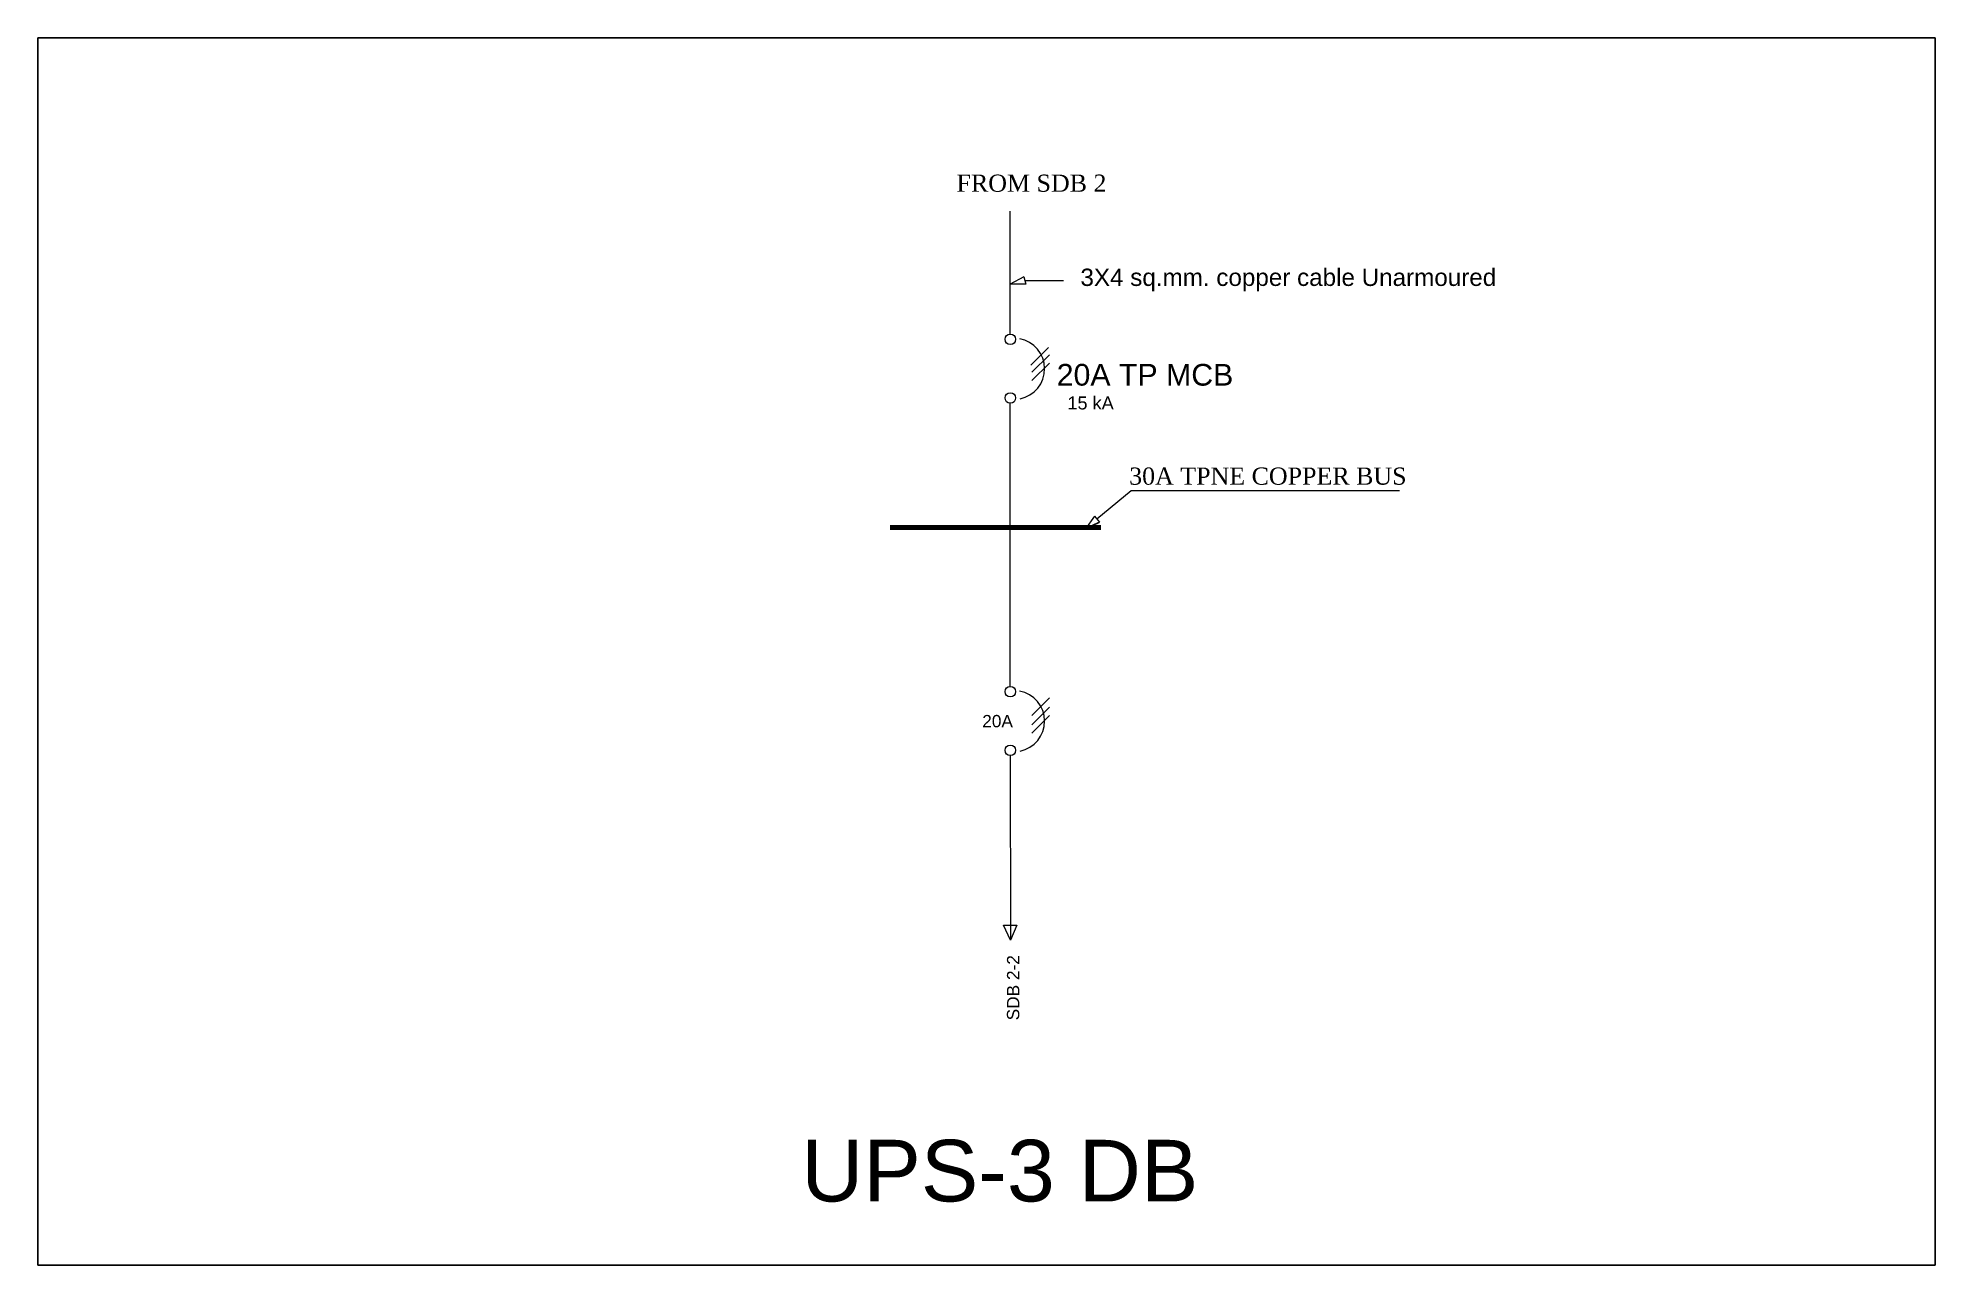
# Model space of a CAD drawing. Header units: millimetres. Extents: x 2390631 to 3337895, y 3598750 to 3969149.
# Drawn here: x 3291442 to 3337895, y 3751275 to 3781319 of the extents above; entities that cross this region are included whole.
import ezdxf

# ---------------------------------------------------------------- set-up
doc = ezdxf.new("R2010")
doc.units = ezdxf.units.MM
doc.header["$MEASUREMENT"] = 0
for name, color, linetype, lineweight in [('1 LIGHT N SWITCH', 3, 'Continuous', 25), ('7 POWER PT WIRING', 3, 'Continuous', 25), ('Singleline', 82, 'Continuous', 20)]:
    doc.layers.add(name, color=color, linetype=linetype, lineweight=lineweight)
doc.styles.add('ARIAL', font='arial.ttf')
doc.styles.add('MM', font='dutch.ttf')
doc.styles.add('ROOM', font='arial.ttf')

msp = doc.modelspace()

# ---------------------------------------------------------------- texts
at = {"layer": 'Singleline', "color": 1}
for s, height, style, p in [('FROM SDB 2', 420.4, 'MM', (3313935, 3777553)), ('20A TP MCB', 530.5, 'ROOM', (3316388, 3772807)), ('15 kA', 318.3, 'ROOM', (3316648, 3772223)), ('30A TPNE COPPER BUS', 420.38, 'MM', (3318162, 3770381))]:
    msp.add_text(s, height=height, dxfattribs=dict(at, style=style)).set_placement(p)
at = {"layer": 'Singleline'}
for s, height, style, p in [('3X4 sq.mm. copper cable Unarmoured', 424.37, 'ROOM', (3316969, 3775247)), ('20A', 302.4, 'ARIAL', (3314564, 3764441))]:
    msp.add_text(s, height=height, dxfattribs=dict(at, style=style)).set_placement(p)
at = {"layer": 'Singleline', "style": 'ARIAL'}
msp.add_text('SDB 2-2', height=302.4, rotation=90, dxfattribs=at).set_placement((3315472, 3757267))
at = {"layer": 'Singleline', "color": 1, "linetype": 'Continuous', "lineweight": 35, "insert": (3314994, 3753576), "char_height": 1509.3, "attachment_point": 5, "style": 'ARIAL'}
msp.add_mtext('UPS-3 DB', dxfattribs=at)

# ---------------------------------------------------------------- linework, layer by layer
at = {"layer": '1 LIGHT N SWITCH', "ltscale": 1000}
msp.add_lwpolyline([(3291442, 3781319), (3337895, 3781319), (3337895, 3751275), (3291442, 3751275)], close=True, dxfattribs=at)
at = {"layer": '7 POWER PT WIRING'}
msp.add_line((3317090, 3769304), (3317435, 3769464), dxfattribs=at)
at = {"layer": 'Singleline'}
for p, q in [((3315252, 3774070), (3315252, 3777075)), ((3315583, 3775474), (3315252, 3775287)), ((3315632, 3775287), (3315252, 3775287)), ((3315251, 3769337), (3315252, 3772039)), ((3315252, 3771123), (3315252, 3772377)), ((3315251, 3765443), (3315251, 3769336)), ((3317311, 3769613), (3317090, 3769304)), ((3315781, 3764734), (3316212, 3765165)), ((3315781, 3764505), (3316212, 3764936)), ((3315781, 3764301), (3316212, 3764732)), ((3315252, 3763749), (3315254, 3759232)), ((3315084, 3759600), (3315414, 3759600))]:
    msp.add_line(p, q, dxfattribs=at)
at = {"layer": 'Singleline', "ltscale": 2.5}
for p, q in [((3315583, 3775474), (3315632, 3775287)), ((3317311, 3769613), (3317435, 3769464))]:
    msp.add_line(p, q, dxfattribs=at)
at = {"layer": 'Singleline', "color": 4}
msp.add_line((3315607, 3775380), (3316551, 3775380), dxfattribs=at)
at = {"layer": 'Singleline', "color": 2}
for p, q in [((3315756, 3773310), (3316187, 3773741)), ((3315782, 3773133), (3316213, 3773564)), ((3315782, 3772929), (3316213, 3773360))]:
    msp.add_line(p, q, dxfattribs=at)
at = {"layer": 'Singleline', "color": 1, "lineweight": 80}
msp.add_line((3317468, 3769336), (3312308, 3769337), dxfattribs=at)
at = {"layer": 'Singleline'}
for points in [[(3324785, 3770233), (3318209, 3770233), (3317373, 3769538)], [(3315414, 3759600), (3315254, 3759232), (3315084, 3759600)]]:
    msp.add_lwpolyline(points, dxfattribs=at)
at = {"layer": 'Singleline', "color": 2}
for centre in [(3315252, 3773941), (3315252, 3772505)]:
    msp.add_circle(centre, 129, dxfattribs=at)
at = {"layer": 'Singleline'}
for centre in [(3315251, 3765314), (3315251, 3763878)]:
    msp.add_circle(centre, 129, dxfattribs=at)
at = {"layer": 'Singleline', "color": 2}
msp.add_arc((3315345, 3773219), 747, 281.248, 79.4875, dxfattribs=at)
at = {"layer": 'Singleline'}
msp.add_arc((3315344, 3764591), 747, 281.248, 79.4875, dxfattribs=at)

msp.set_redraw_order([(e.dxf.handle, doc.entitydb.next_handle()) for e in msp.query("TEXT MTEXT ATTDEF DIMENSION ARC_DIMENSION")])  # texts and dimensions are drawn at this point

doc.saveas('drawing.dxf')
